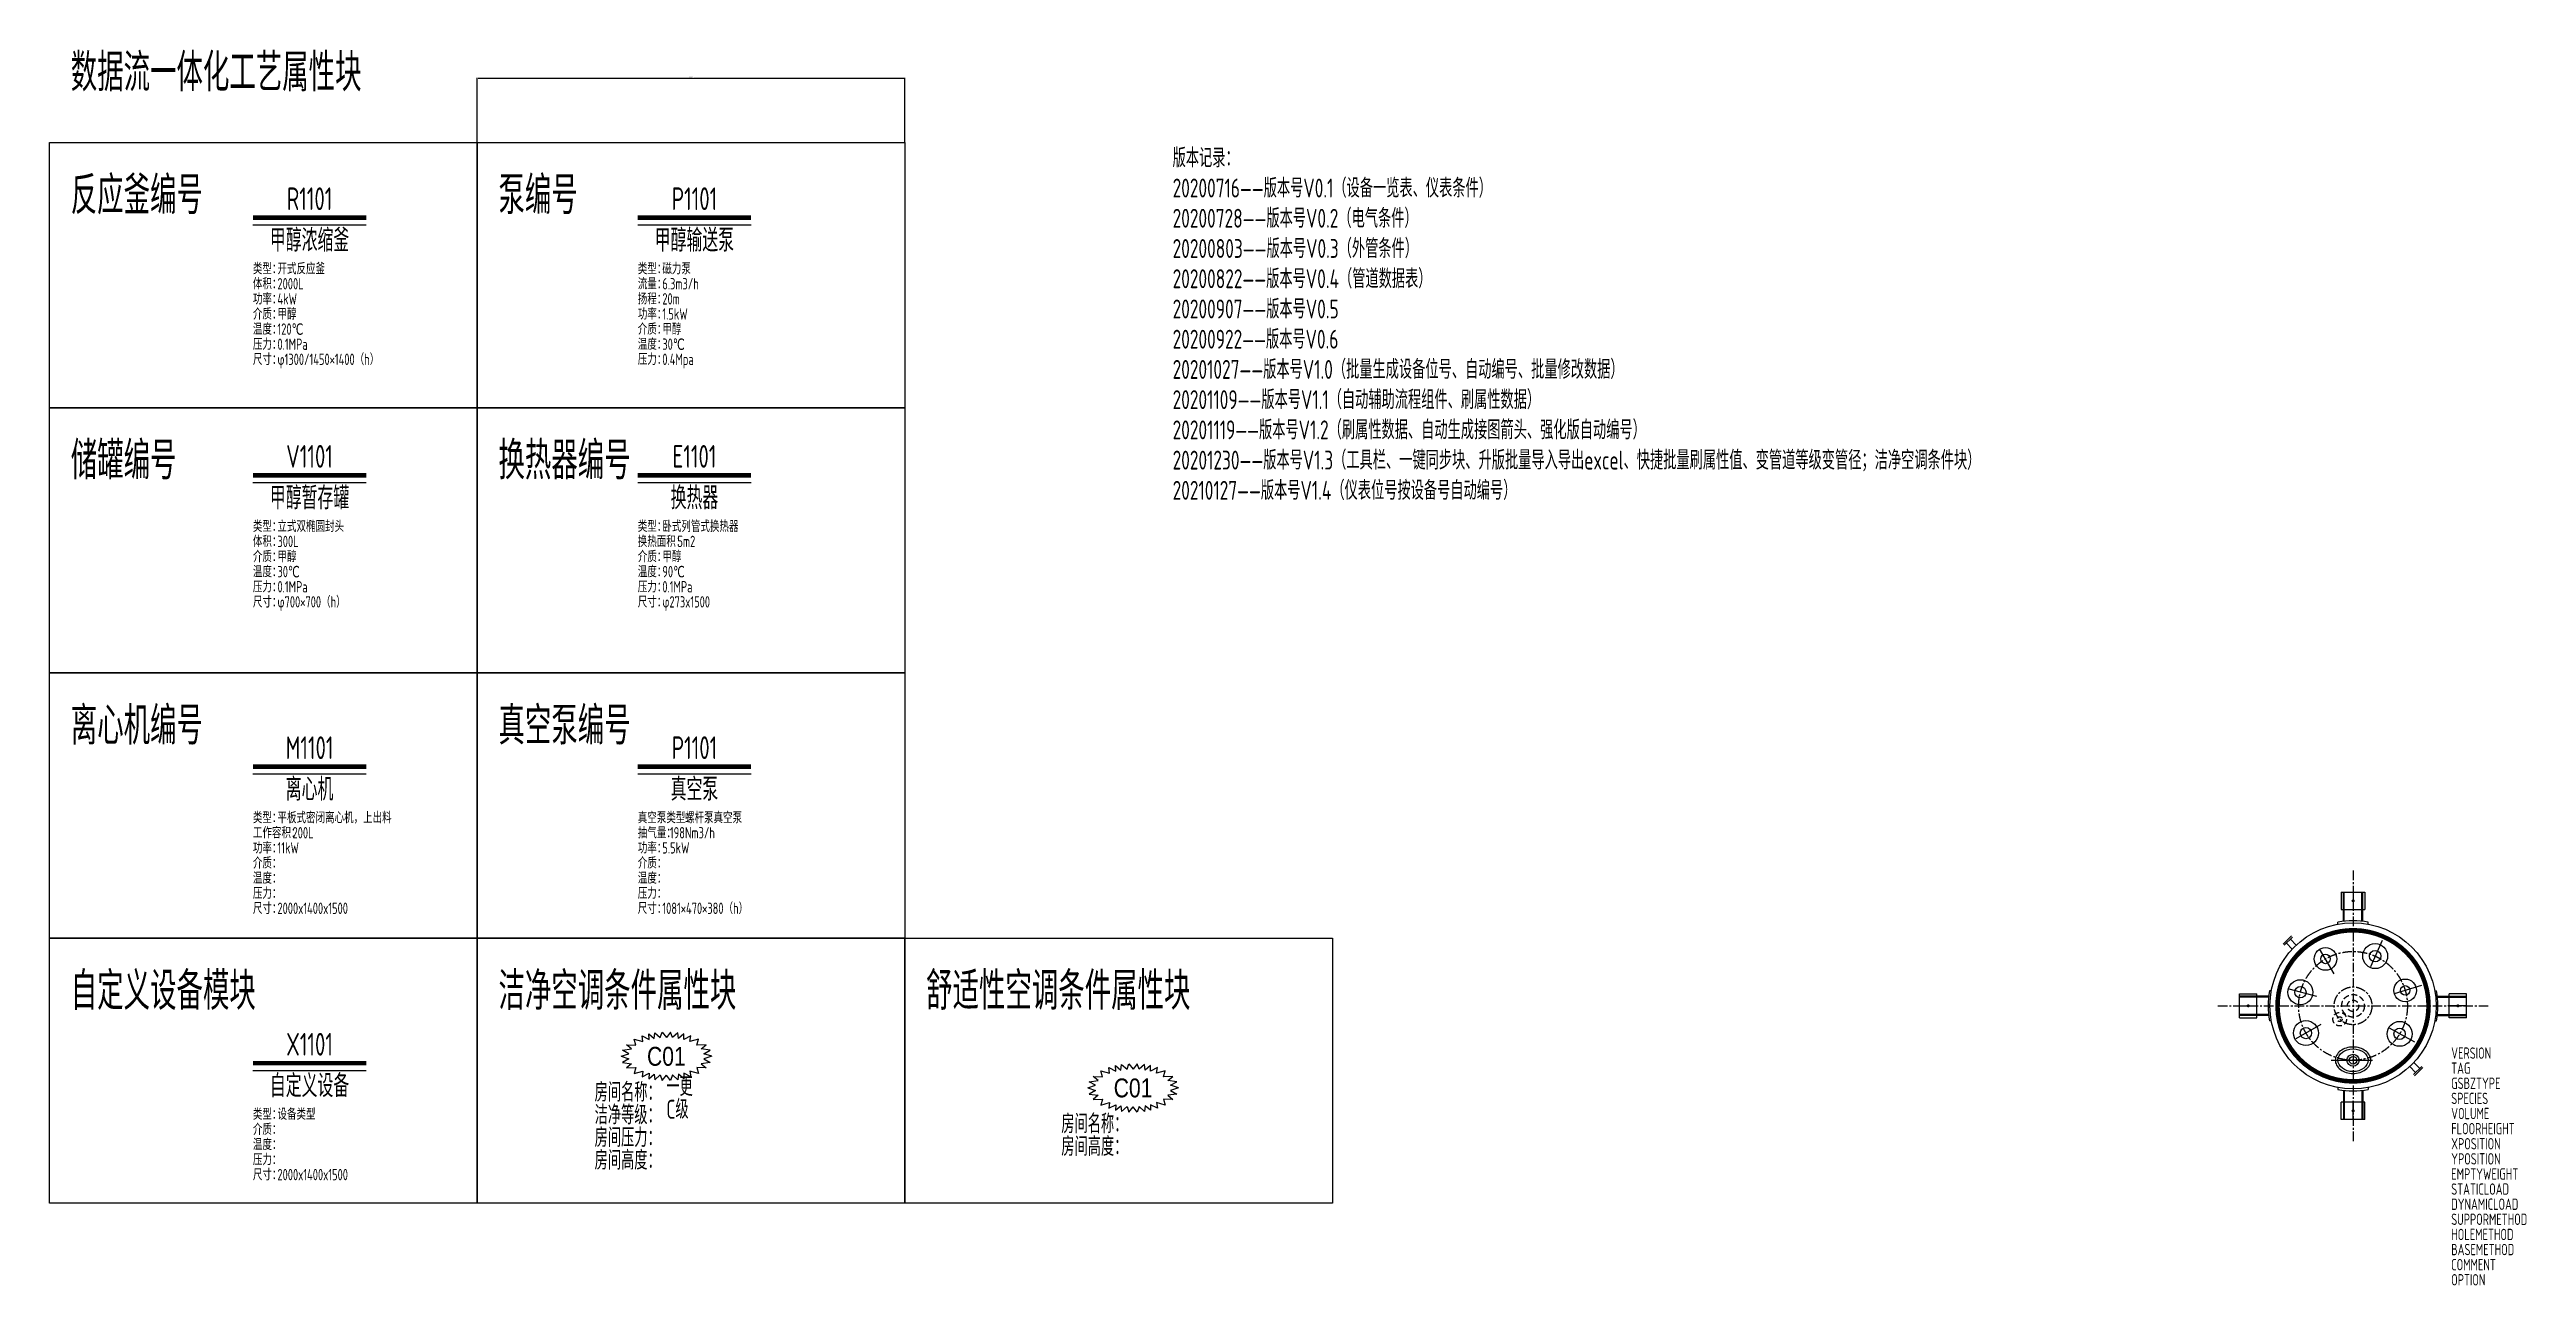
# Model space of a CAD drawing. Header units: millimetres. Extents: x -10878 to 64959, y -43701 to 1476.
# Drawn here: x 122 to 32919, y -14879 to 1476 of the extents above; entities that cross this region are included whole.
import ezdxf
from ezdxf.enums import TextEntityAlignment as Align

# ---------------------------------------------------------------- set-up
doc = ezdxf.new("R2010")
doc.units = ezdxf.units.MM
doc.linetypes.add('CENTERX2', pattern=[101.6, 63.5, -12.7, 12.7, -12.7])
doc.linetypes.add('DASHEDX2', pattern=[38.1, 25.4, -12.7])
doc.layers.add('0DataFlow-BsDimension', color=7, linetype='Continuous', lineweight=18)
for name, color, linetype in [('0DataFlow-GsBzCenterLine', 1, 'CENTERX2'), ('0DataFlow-GsBzCleanAirCondition', 2, 'Continuous'), ('0DataFlow-GsBzCleanAirConditionComment', 252, 'Continuous'), ('0DataFlow-GsBzComfortAirCondition', 2, 'Continuous'), ('0DataFlow-GsBzComfortAirConditionComment', 252, 'Continuous'), ('0DataFlow-GsBzEquipComment', 252, 'Continuous'), ('0DataFlow-GsBzEquipTag', 2, 'Continuous'), ('0DataFlow-GsBzEquipTagComment', 252, 'Continuous'), ('0DataFlow-GsText', 2, 'Continuous')]:
    doc.layers.add(name, color=color, linetype=linetype)
doc.styles.add('DataFlow', font='tssdeng.shx', dxfattribs={"width": 0.7, "bigfont": 'hztxt.shx'})
doc.styles.add('TitleText', font='arial.ttf')
doc.dimstyles.new('DataFlow-BsGCT', dxfattribs={"dimscale": 5, "dimtxt": 3.5, "dimasz": 2.5, "dimexe": 1, "dimexo": 1, "dimgap": 1, "dimtad": 1, "dimdec": 1, "dimdsep": 46, "dimtxsty": 'DataFlow', "dimcen": 0, "dimadec": 1, "dimazin": 2, "dimtfac": 1, "dimtdec": 1, "dimtmove": 0, "dimatfit": 1, "dimfxl": 0, "dimarcsym": 0})

msp = doc.modelspace()

# ---------------------------------------------------------------- texts
at = {"layer": '0DataFlow-GsBzEquipComment', "style": 'DataFlow', "width": 0.7, "flags": 1}
for tag, p in [('VERSION', (31922.38, -11878.58)), ('SPECIES', (31922.38, -12478.58)), ('VOLUME', (31922.38, -12678.58)), ('FLOORHEIGHT', (31922.38, -12878.58)), ('XPOSITION', (31922.38, -13078.58)), ('YPOSITION', (31922.38, -13278.58)), ('EMPTYWEIGHT', (31922.38, -13478.58)), ('STATICLOAD', (31922.38, -13678.58)), ('DYNAMICLOAD', (31922.38, -13878.58)), ('SUPPORMETHOD', (31922.38, -14078.58)), ('HOLEMETHOD', (31922.38, -14278.58)), ('BASEMETHOD', (31922.38, -14478.58)), ('COMMENT', (31922.38, -14678.58)), ('OPTION', (31922.38, -14878.58))]:
    msp.add_attdef(tag, p, '', height=150, dxfattribs=at)
at = {"layer": '0DataFlow-GsBzEquipComment', "style": 'DataFlow', "width": 0.7}
for tag, p in [('TAG', (31922.38, -12078.58)), ('GSBZTYPE', (31922.38, -12278.58))]:
    msp.add_attdef(tag, p, '', height=150, dxfattribs=at)
at = {"layer": '0DataFlow-GsText', "color": 3, "style": 'DataFlow', "width": 0.7}
for s, height, p in [('数据流一体化工艺属性块', 500, (403.49, 923.4)), ('版本记录：', 250, (14992.48, -81.64)), ('20200716——版本号V0.1（设备一览表、仪表条件）', 250, (14992.48, -481.64)), ('20200728——版本号V0.2（电气条件）', 250, (14992.48, -881.64)), ('20200803——版本号V0.3（外管条件）', 250, (14992.48, -1281.64)), ('20200822——版本号V0.4（管道数据表）', 250, (14992.48, -1681.64)), ('20200907——版本号V0.5', 250, (14992.48, -2081.64)), ('20200922——版本号V0.6', 250, (14992.48, -2481.64)), ('20201027——版本号V1.0（批量生成设备位号、自动编号、批量修改数据）', 250, (14992.48, -2881.64)), ('20201109——版本号V1.1（自动辅助流程组件、刷属性数据）', 250, (14992.48, -3281.64)), ('20201119——版本号V1.2（刷属性数据、自动生成接图箭头、强化版自动编号）', 250, (14992.48, -3681.64)), ('20201230——版本号V1.3（工具栏、一键同步块、升版批量导入导出excel、快捷批量刷属性值、变管道等级变管径；洁净空调条件块）', 250, (14992.48, -4081.64)), ('20210127——版本号V1.4（仪表位号按设备号自动编号）', 250, (14992.48, -4481.64))]:
    msp.add_text(s, height=height, dxfattribs=at).set_placement(p)
at = {"layer": '0DataFlow-GsText', "style": 'DataFlow', "width": 0.7}
for s, p in [('反应釜编号', (403.49, -702.26)), ('泵编号', (6066.26, -702.26)), ('储罐编号', (403.49, -4211.93)), ('换热器编号', (6066.26, -4211.93)), ('离心机编号', (403.49, -7721.59)), ('真空泵编号', (6066.26, -7721.59)), ('自定义设备模块', (403.49, -11231.26)), ('洁净空调条件属性块', (6066.26, -11231.26)), ('舒适性空调条件属性块', (11729.03, -11231.26))]:
    msp.add_text(s, height=500, dxfattribs=at).set_placement(p)

# ---------------------------------------------------------------- blocks, each defined once
blk = doc.blocks.new('Reactor')
blk.add_line((750, -100), (-750, -100))
at = {"const_width": 60}
blk.add_lwpolyline([(750, 0), (-750, 0)], dxfattribs=at)
at = {"style": 'DataFlow', "width": 0.7}
for tag, p in [('TAG', (0, 100)), ('NAME', (0, -450))]:
    blk.add_attdef(tag, text='', height=300, dxfattribs=at).set_placement(p, align=Align.CENTER)
at = {"layer": '0DataFlow-GsBzEquipTagComment', "style": 'DataFlow', "width": 0.7}
for s, p in [('类型：', (-750, -750)), ('体积：', (-750, -950)), ('功率：', (-750, -1150)), ('介质：', (-750, -1350)), ('压力：', (-750, -1750)), ('温度：', (-750, -1550)), ('尺寸：', (-750, -1950))]:
    blk.add_text(s, height=150, dxfattribs=at).set_placement(p)
at = {"layer": '0DataFlow-GsBzEquipTagComment', "style": 'DataFlow', "width": 0.7, "flags": 1}
for tag, p in [('VERSION', (0, 500)), ('ANTIEXPLOSIVE', (-425, -2150)), ('MOTORSERIES', (-425, -2350)), ('SPEED', (-425, -2550)), ('MATERIAL', (-425, -2750)), ('WEIGHT', (-425, -2950)), ('TYPE', (-425, -3150)), ('INSULATIONTHICK', (-425, -3350)), ('NUMBER', (-425, -3550)), ('DRAWNUM', (-425, -3750)), ('EXTEMP', (-425, -3950)), ('EXPRESSURE', (-425, -4150))]:
    blk.add_attdef(tag, p, '', height=150, dxfattribs=at)
at = {"layer": '0DataFlow-GsBzEquipTagComment', "style": 'DataFlow', "width": 0.7}
for tag, p in [('SPECIES', (-425, -750)), ('VOLUME', (-425, -950)), ('SUBSTANCE', (-425, -1350)), ('POWER', (-425, -1150)), ('TEMP', (-425, -1550)), ('PRESSURE', (-425, -1750)), ('SIZE', (-425, -1950))]:
    blk.add_attdef(tag, p, '', height=150, dxfattribs=at)
blk = doc.blocks.new('Tank')
blk.add_line((750, -100), (-750, -100))
at = {"const_width": 60}
blk.add_lwpolyline([(750, 0), (-750, 0)], dxfattribs=at)
at = {"style": 'DataFlow', "width": 0.7}
for tag, p in [('TAG', (0, 100)), ('NAME', (0, -450))]:
    blk.add_attdef(tag, text='', height=300, dxfattribs=at).set_placement(p, align=Align.CENTER)
at = {"layer": '0DataFlow-GsBzEquipTagComment', "style": 'DataFlow', "width": 0.7}
for s, p in [('类型：', (-750, -750)), ('体积：', (-750, -950)), ('介质：', (-750, -1150)), ('温度：', (-750, -1350)), ('压力：', (-750, -1550)), ('尺寸：', (-750, -1750))]:
    blk.add_text(s, height=150, dxfattribs=at).set_placement(p)
at = {"layer": '0DataFlow-GsBzEquipTagComment', "style": 'DataFlow', "width": 0.7, "flags": 1}
for tag, p in [('VERSION', (0, 500)), ('POWER', (-425, -1950)), ('ANTIEXPLOSIVE', (-425, -2150)), ('MOTORSERIES', (-425, -2350)), ('WEIGHT', (-425, -2750)), ('MATERIAL', (-425, -2550)), ('TYPE', (-425, -2950)), ('INSULATIONTHICK', (-425, -3150)), ('NUMBER', (-425, -3350)), ('DRAWNUM', (-425, -3550)), ('EXTEMP', (-425, -3750)), ('EXPRESSURE', (-425, -3950))]:
    blk.add_attdef(tag, p, '', height=150, dxfattribs=at)
at = {"layer": '0DataFlow-GsBzEquipTagComment', "style": 'DataFlow', "width": 0.7}
for tag, p in [('SPECIES', (-425, -750)), ('VOLUME', (-425, -950)), ('SUBSTANCE', (-425, -1150)), ('TEMP', (-425, -1350)), ('SIZE', (-425, -1750)), ('PRESSURE', (-425, -1550))]:
    blk.add_attdef(tag, p, '', height=150, dxfattribs=at)
blk = doc.blocks.new('Centrifuge')
blk.add_line((750, -100), (-750, -100))
at = {"const_width": 60}
blk.add_lwpolyline([(750, 0), (-750, 0)], dxfattribs=at)
at = {"style": 'DataFlow', "width": 0.7}
for tag, p in [('TAG', (0, 100)), ('NAME', (0, -450))]:
    blk.add_attdef(tag, text='', height=300, dxfattribs=at).set_placement(p, align=Align.CENTER)
at = {"layer": '0DataFlow-GsBzEquipTagComment', "style": 'DataFlow', "width": 0.7}
for s, p in [('类型：', (-750, -750)), ('功率：', (-750, -1150)), ('工作容积：', (-750, -950)), ('介质：', (-750, -1350)), ('压力：', (-750, -1750)), ('温度：', (-750, -1550)), ('尺寸：', (-750, -1950))]:
    blk.add_text(s, height=150, dxfattribs=at).set_placement(p)
at = {"layer": '0DataFlow-GsBzEquipTagComment', "style": 'DataFlow', "width": 0.7, "flags": 1}
for tag, p in [('VERSION', (0, 500)), ('ANTIEXPLOSIVE', (-425, -2150)), ('MOTORSERIES', (-425, -2350)), ('CAPACITY', (-425, -2550)), ('DIAMETER', (-425, -2750)), ('SPEED', (-425, -2950)), ('FACTOR', (-425, -3150)), ('MATERIAL', (-425, -3350)), ('WEIGHT', (-425, -3550)), ('TYPE', (-425, -3750)), ('NUMBER', (-425, -3950)), ('DRAWNUM', (-425, -4150))]:
    blk.add_attdef(tag, p, '', height=150, dxfattribs=at)
at = {"layer": '0DataFlow-GsBzEquipTagComment', "style": 'DataFlow', "width": 0.7}
for tag, p in [('SPECIES', (-425, -750)), ('VOLUME', (-225, -950)), ('SUBSTANCE', (-425, -1350)), ('POWER', (-425, -1150)), ('TEMP', (-425, -1550)), ('PRESSURE', (-425, -1750)), ('SIZE', (-425, -1950))]:
    blk.add_attdef(tag, p, '', height=150, dxfattribs=at)
blk = doc.blocks.new('CustomEquip')
blk.add_line((750, -100), (-750, -100))
at = {"const_width": 60}
blk.add_lwpolyline([(750, 0), (-750, 0)], dxfattribs=at)
at = {"style": 'DataFlow', "width": 0.7}
for tag, p in [('TAG', (0, 100)), ('NAME', (0, -450))]:
    blk.add_attdef(tag, text='', height=300, dxfattribs=at).set_placement(p, align=Align.CENTER)
at = {"layer": '0DataFlow-GsBzEquipTagComment', "style": 'DataFlow', "width": 0.7}
for s, p in [('类型：', (-750, -750)), ('介质：', (-750, -950)), ('温度：', (-750, -1150)), ('压力：', (-750, -1350)), ('尺寸：', (-750, -1550))]:
    blk.add_text(s, height=150, dxfattribs=at).set_placement(p)
at = {"layer": '0DataFlow-GsBzEquipTagComment', "style": 'DataFlow', "width": 0.7, "flags": 1}
for tag, p in [('VERSION', (0, 500)), ('PARAM3', (-425, -2150)), ('PARAM4', (-425, -2350)), ('ANTIEXPLOSIVE', (-425, -2750)), ('POWER', (-425, -2550)), ('MOTORSERIES', (-425, -2950)), ('WEIGHT', (-425, -3350)), ('MATERIAL', (-425, -3150)), ('TYPE', (-425, -3550)), ('INSULATIONTHICK', (-425, -3750)), ('NUMBER', (-425, -3950)), ('DRAWNUM', (-425, -4150))]:
    blk.add_attdef(tag, p, '', height=150, dxfattribs=at)
at = {"layer": '0DataFlow-GsBzEquipTagComment', "style": 'DataFlow', "width": 0.7}
for tag, p in [('SPECIES', (-425, -750)), ('SUBSTANCE', (-425, -950)), ('TEMP', (-425, -1150)), ('PRESSURE', (-425, -1350)), ('SIZE', (-425, -1550)), ('PARAM1', (-425, -1750)), ('PARAM2', (-425, -1950))]:
    blk.add_attdef(tag, p, '', height=150, dxfattribs=at)
blk = doc.blocks.new('Pump')
blk.add_line((750, -100), (-750, -100))
at = {"const_width": 60}
blk.add_lwpolyline([(750, 0), (-750, 0)], dxfattribs=at)
at = {"style": 'DataFlow', "width": 0.7}
for tag, p in [('TAG', (0, 100)), ('NAME', (0, -450))]:
    blk.add_attdef(tag, text='', height=300, dxfattribs=at).set_placement(p, align=Align.CENTER)
at = {"layer": '0DataFlow-GsBzEquipTagComment', "style": 'DataFlow', "width": 0.7}
for s, p in [('类型：', (-750, -750)), ('流量：', (-750, -950)), ('扬程：', (-750, -1150)), ('功率：', (-750, -1350)), ('介质：', (-750, -1550)), ('温度：', (-750, -1750)), ('压力：', (-750, -1950))]:
    blk.add_text(s, height=150, dxfattribs=at).set_placement(p)
at = {"layer": '0DataFlow-GsBzEquipTagComment', "style": 'DataFlow', "width": 0.7, "flags": 1}
for tag, p in [('VERSION', (0, 500)), ('ANTIEXPLOSIVE', (-425, -2150)), ('MOTORSERIES', (-425, -2350)), ('WEIGHT', (-425, -2750)), ('MATERIAL', (-425, -2550)), ('NUMBER', (-425, -2950)), ('TYPE', (-425, -3150)), ('DRAWNUM', (-425, -3350))]:
    blk.add_attdef(tag, p, '', height=150, dxfattribs=at)
at = {"layer": '0DataFlow-GsBzEquipTagComment', "style": 'DataFlow', "width": 0.7}
for tag, p in [('SPECIES', (-425, -750)), ('FLOW', (-425, -950)), ('HEAD', (-425, -1150)), ('POWER', (-425, -1350)), ('SUBSTANCE', (-425, -1550)), ('TEMP', (-425, -1750)), ('PRESSURE', (-425, -1950))]:
    blk.add_attdef(tag, p, '', height=150, dxfattribs=at)
blk = doc.blocks.new('Heater')
blk.add_line((750, -100), (-750, -100))
at = {"const_width": 60}
blk.add_lwpolyline([(750, 0), (-750, 0)], dxfattribs=at)
at = {"style": 'DataFlow', "width": 0.7}
for tag, p in [('TAG', (0, 100)), ('NAME', (0, -450))]:
    blk.add_attdef(tag, text='', height=300, dxfattribs=at).set_placement(p, align=Align.CENTER)
at = {"layer": '0DataFlow-GsBzEquipTagComment', "style": 'DataFlow', "width": 0.7}
for s, p in [('类型：', (-750, -750)), ('介质：', (-750, -1150)), ('换热面积：', (-750, -950)), ('温度：', (-750, -1350)), ('压力：', (-750, -1550)), ('尺寸：', (-750, -1750))]:
    blk.add_text(s, height=150, dxfattribs=at).set_placement(p)
at = {"layer": '0DataFlow-GsBzEquipTagComment', "style": 'DataFlow', "width": 0.7, "flags": 1}
for tag, p in [('VERSION', (0, 500)), ('ELEMENT', (-425, -1950)), ('WEIGHT', (-425, -2350)), ('MATERIAL', (-425, -2150)), ('TYPE', (-425, -2550)), ('INSULATIONTHICK', (-425, -2750)), ('NUMBER', (-425, -2950)), ('DRAWNUM', (-425, -3150))]:
    blk.add_attdef(tag, p, '', height=150, dxfattribs=at)
at = {"layer": '0DataFlow-GsBzEquipTagComment', "style": 'DataFlow', "width": 0.7}
for tag, p in [('SPECIES', (-425, -750)), ('AREA', (-225, -950)), ('SUBSTANCE', (-425, -1150)), ('TEMP', (-425, -1350)), ('SIZE', (-425, -1750)), ('PRESSURE', (-425, -1550))]:
    blk.add_attdef(tag, p, '', height=150, dxfattribs=at)
blk = doc.blocks.new('Vacuum')
blk.add_line((750, -100), (-750, -100))
at = {"const_width": 60}
blk.add_lwpolyline([(750, 0), (-750, 0)], dxfattribs=at)
at = {"style": 'DataFlow', "width": 0.7}
for tag, p in [('TAG', (0, 100)), ('NAME', (0, -450))]:
    blk.add_attdef(tag, text='', height=300, dxfattribs=at).set_placement(p, align=Align.CENTER)
at = {"layer": '0DataFlow-GsBzEquipTagComment', "style": 'DataFlow', "width": 0.7}
for s, p in [('真空泵类型：', (-750, -750)), ('抽气量：', (-750, -950)), ('功率：', (-750, -1150)), ('介质：', (-750, -1350)), ('压力：', (-750, -1750)), ('温度：', (-750, -1550)), ('尺寸：', (-750, -1950))]:
    blk.add_text(s, height=150, dxfattribs=at).set_placement(p)
at = {"layer": '0DataFlow-GsBzEquipTagComment', "style": 'DataFlow', "width": 0.7, "flags": 1}
for tag, p in [('VERSION', (0, 500)), ('ANTIEXPLOSIVE', (-425, -2150)), ('MOTORSERIES', (-425, -2350)), ('EXPRESSURE', (-425, -2550)), ('MATERIAL', (-425, -2750)), ('WEIGHT', (-425, -2950)), ('TYPE', (-425, -3150)), ('NUMBER', (-425, -3350)), ('DRAWNUM', (-425, -3550))]:
    blk.add_attdef(tag, p, '', height=150, dxfattribs=at)
at = {"layer": '0DataFlow-GsBzEquipTagComment', "style": 'DataFlow', "width": 0.7}
for tag, p in [('SPECIES', (-125, -750)), ('CAPACITY', (-325, -950)), ('SUBSTANCE', (-425, -1350)), ('POWER', (-425, -1150)), ('TEMP', (-425, -1550)), ('PRESSURE', (-425, -1750)), ('SIZE', (-425, -1950))]:
    blk.add_attdef(tag, p, '', height=150, dxfattribs=at)
blk = doc.blocks.new('*D81')
at = {"layer": '0DataFlow-BsDimension', "color": 0, "lineweight": -2, "transparency": 16777216}
for p, q in [((5785, 252), (5785, 1101)), ((5798, 1096), (11435, 1096)), ((11448, 252), (11448, 1101))]:
    blk.add_line(p, q, dxfattribs=at)
at = {"layer": '0DataFlow-BsDimension', "color": 0, "transparency": 16777216}
for points in [[(5798, 1098), (5798, 1094), (5785, 1096)], [(11435, 1098), (11435, 1094), (11448, 1096)]]:
    blk.add_solid(points, dxfattribs=at)
at = {"layer": 'Defpoints', "color": 0, "transparency": 16777216}
for p in [(11448, 1096), (5785, 247), (11448, 247)]:
    blk.add_point(p, dxfattribs=at)
at = {"layer": '0DataFlow-BsDimension', "color": 0, "transparency": 16777216, "insert": (8617, 1110), "char_height": 17.5, "attachment_point": 5, "style": 'DataFlow', "bg_fill": 3, "box_fill_scale": 1.1, "bg_fill_color": 256, "bg_fill_true_color": 13158600, "bg_fill_transparency": 0}
blk.add_mtext('5662.8', dxfattribs=at)
blk = doc.blocks.new('GsCleanAir')
for points in [[(-600, 0), (-495, 35), (-580, 82), (-460, 98), (-528, 152), (-404, 147), (-425, 226), (-312, 195), (-322, 270), (-230, 222), (-231, 296), (-160, 237), (-151, 310), (-80, 247), (-56, 319), (0, 250), (0, 250), (0, 250)], [(600, 0), (495, 35), (580, 82), (460, 98), (528, 152), (404, 147), (425, 226), (312, 195), (322, 270), (230, 222), (231, 296), (160, 237), (151, 310), (80, 247), (56, 319), (0, 250), (0, 250), (0, 250)], [(-600, 0), (-495, -35), (-580, -82), (-460, -98), (-528, -152), (-404, -147), (-425, -226), (-312, -195), (-322, -270), (-230, -222), (-231, -296), (-160, -237), (-151, -310), (-80, -247), (-56, -319), (0, -250), (0, -250), (0, -250)], [(600, 0), (495, -35), (580, -82), (460, -98), (528, -152), (404, -147), (425, -226), (312, -195), (322, -270), (230, -222), (231, -296), (160, -237), (151, -310), (80, -247), (56, -319), (0, -250), (0, -250), (0, -250)]]:
    blk.add_lwpolyline(points)
at = {"style": 'TitleText', "width": 0.8}
blk.add_attdef('ROOM_NUM', text='', height=250, dxfattribs=at).set_placement((0, 0), align=Align.MIDDLE)
at = {"layer": '0DataFlow-GsBzCleanAirConditionComment', "ltscale": 0.5, "style": 'DataFlow', "width": 0.7}
for s, p in [('房间名称：', (-950, -600)), ('洁净等级：', (-950, -900)), ('房间压力：', (-950, -1200)), ('房间高度：', (-950, -1500))]:
    blk.add_text(s, height=250, dxfattribs=at).set_placement(p)
at = {"layer": '0DataFlow-GsBzCleanAirConditionComment', "style": 'DataFlow', "width": 0.7}
for tag, p, flags in [('VERSION', (0, 400), 3), ('ROOM_AREA', (0, -1700), 1), ('SUMMER_TEMP', (0, -2100), 1), ('ROOM_PERSON_NUM', (0, -1900), 1), ('WINTER_TEMP', (0, -2300), 1), ('TEMP_PRECISION', (0, -2500), 1), ('SUMMER_REHUMIDITY', (0, -2700), 1), ('WINTER_REHUMIDITY', (0, -2900), 1), ('HUMIDITY_PRECISION', (0, -3100), 1), ('OCCUPATION_EXPOSURE_GRADE', (0, -3300), 1), ('ELECTRO_THERMAL_POWER', (0, -3500), 1), ('ELECTRO_THERMAL_IS_EXHAUST', (0, -3700), 1), ('ELECTRO_THERMAL_IS_INSULATION', (0, -3900), 1), ('ELECTRO_MOTOR_POWER', (0, -4100), 1), ('ELECTRO_MOTOR_EFFICIENCY', (0, -4300), 1), ('EQUIP_SURFACE_AREA', (0, -4500), 1), ('EQUIP_SURFACE_TEMP', (0, -4700), 1), ('WATER_SURFACE_AREA', (0, -4900), 1), ('WATER_SURFACE_TEMP', (0, -5100), 1), ('IS_EQUIP_EXHAUST', (0, -5300), 1), ('EQUIP_EXHAUST_AIR', (0, -5500), 1), ('IS_DEHUMIDITY', (0, -5700), 1), ('DEHUMIDITY_EXHAUST_EFFICIENCY', (0, -5900), 1), ('DEDUST_AMOUNT', (0, -6100), 1), ('DEDUST_EXHAUST_EFFICIENCY', (0, -6300), 1), ('ACCIDENT_EXHAUST_SUBSTANCE', (0, -6700), 1), ('IS_ACCIDENT_EXHAUST', (0, -6500), 1), ('LAMINAR_PROTECTION', (0, -6900), 1), ('LAMINAR_PROTECTION_AREA', (0, -7100), 1), ('MONITOR_TEMP', (0, -7300), 1), ('MONITOR_REHUMIDITY', (0, -7500), 1), ('MONITOR_DIFFPRESSURE', (0, -7700), 1), ('COMMENT', (0, -7900), 1), ('SYSTEM_NUM', (0, -8100), 1), ('FLOOR_HEIGHT', (0, -8300), 1), ('EXPLOSION_PROOF_STATUS', (0, -8500), 1)]:
    blk.add_attdef(tag, p, '', height=150, dxfattribs=dict(at, flags=flags))
for tag, p in [('ROOM_NAME', (0, -600)), ('ROOM_PRESSURE', (0, -1200)), ('ROOM_HEIGHT', (0, -1500))]:
    blk.add_attdef(tag, text='', height=250, dxfattribs=at).set_placement(p, align=Align.BOTTOM_LEFT)
at = {"layer": '0DataFlow-GsBzCleanAirConditionComment', "style": 'DataFlow', "width": 0.7, "flags": 8}
blk.add_attdef('CLEAN_GRADE', text='', height=250, dxfattribs=at).set_placement((0, -900), align=Align.BOTTOM_LEFT)
blk = doc.blocks.new('GsComfortAir')
for points in [[(-600, 0), (-495, 35), (-580, 82), (-460, 98), (-528, 152), (-404, 147), (-425, 226), (-312, 195), (-322, 270), (-230, 222), (-231, 296), (-160, 237), (-151, 310), (-80, 247), (-56, 319), (0, 250), (0, 250), (0, 250)], [(600, 0), (495, 35), (580, 82), (460, 98), (528, 152), (404, 147), (425, 226), (312, 195), (322, 270), (230, 222), (231, 296), (160, 237), (151, 310), (80, 247), (56, 319), (0, 250), (0, 250), (0, 250)], [(-600, 0), (-495, -35), (-580, -82), (-460, -98), (-528, -152), (-404, -147), (-425, -226), (-312, -195), (-322, -270), (-230, -222), (-231, -296), (-160, -237), (-151, -310), (-80, -247), (-56, -319), (0, -250), (0, -250), (0, -250)], [(600, 0), (495, -35), (580, -82), (460, -98), (528, -152), (404, -147), (425, -226), (312, -195), (322, -270), (230, -222), (231, -296), (160, -237), (151, -310), (80, -247), (56, -319), (0, -250), (0, -250), (0, -250)]]:
    blk.add_lwpolyline(points)
at = {"style": 'TitleText', "width": 0.8}
blk.add_attdef('ROOM_NUM', text='', height=250, dxfattribs=at).set_placement((0, 0), align=Align.MIDDLE)
at = {"layer": '0DataFlow-GsBzComfortAirConditionComment', "ltscale": 0.5, "style": 'DataFlow', "width": 0.7}
for s, p in [('房间名称：', (-950, -600)), ('房间高度：', (-950, -900))]:
    blk.add_text(s, height=250, dxfattribs=at).set_placement(p)
at = {"layer": '0DataFlow-GsBzComfortAirConditionComment', "style": 'DataFlow', "width": 0.7}
for tag, p, flags in [('VERSION', (0, 400), 3), ('ROOM_AREA', (0, -1100), 1), ('ANTIEXPLOSIVE_GRADE', (0, -1300), 1), ('WORK_SHIFT', (0, -1700), 1), ('PRODUCE_GRADE', (0, -1500), 1), ('WORK_PERSON_NUM', (0, -1900), 1), ('SUMMER_TEMP', (0, -2100), 1), ('WINTER_TEMP', (0, -2300), 1), ('SUMMER_REHUMIDITY', (0, -2500), 1), ('WINTER_REHUMIDITY', (0, -2700), 1), ('EQUIP_SURFACE_AREA', (0, -2900), 1), ('EQUIP_SURFACE_TEMP', (0, -3100), 1), ('EQUIP_HEAT', (0, -3300), 1), ('SUBSTANCE_NAME', (0, -3700), 1), ('EQUIP_POWER', (0, -3500), 1), ('SUBSTANCE_RATE', (0, -3900), 1), ('ACCIDENT_EXHAUST_TAG', (0, -4300), 1), ('EMIT_HUMIDITY_RATE', (0, -4100), 1), ('PRESSURE_REQUIREMENT', (0, -4500), 1), ('COMMENT', (0, -4700), 1)]:
    blk.add_attdef(tag, p, '', height=150, dxfattribs=dict(at, flags=flags))
for tag, p in [('ROOM_NAME', (0, -600)), ('ROOM_HEIGHT', (0, -900))]:
    blk.add_attdef(tag, text='', height=250, dxfattribs=at).set_placement(p, align=Align.BOTTOM_LEFT)

# ---------------------------------------------------------------- linework, layer by layer
for p, q in [((30464.88, -9674.58), (30779.88, -9674.58)), ((30464.88, -9674.58), (30464.88, -9904.58)), ((30494.88, -10061.83), (30494.88, -9674.58)), ((30506.88, -10060.53), (30506.88, -9674.58)), ((30640.59, -9789.58), (30604.51, -9789.58)), ((30622.38, -9674.58), (30622.38, -9922.95)), ((30737.88, -10060.53), (30737.88, -9674.58)), ((30749.88, -10061.83), (30749.88, -9674.58)), ((30779.88, -9674.58), (30779.88, -9904.58)), ((30422.38, -10096.91), (30422.38, -10072.51)), ((30464.88, -9904.58), (30494.88, -9904.58)), ((30494.88, -9954.58), (30506.88, -9954.58)), ((30506.88, -9904.58), (30737.88, -9904.58)), ((30737.88, -9954.58), (30749.88, -9954.58)), ((30749.88, -9904.58), (30779.88, -9904.58)), ((30822.38, -10096.91), (30822.38, -10072.51)), ((29697.78, -10362.99), (29806.8, -10253.97)), ((29712.27, -10377.49), (29821.3, -10268.47)), ((29817.7, -10427.63), (29739.92, -10349.85)), ((29871.44, -10373.89), (29793.66, -10296.11)), ((29118.38, -11021.08), (29348.38, -11021.08)), ((29118.38, -11336.08), (29118.38, -11021.08)), ((29505.64, -11051.08), (29118.38, -11051.08)), ((29504.33, -11063.08), (29118.38, -11063.08)), ((29348.38, -11051.08), (29348.38, -11021.08)), ((29348.38, -11294.08), (29348.38, -11063.08)), ((29398.38, -11063.08), (29398.38, -11051.08)), ((29540.72, -10978.58), (29516.32, -10978.58)), ((31704.05, -10978.58), (31728.45, -10978.58)), ((31739.13, -11051.08), (32126.38, -11051.08)), ((31740.43, -11063.08), (32126.38, -11063.08)), ((31846.38, -11063.08), (31846.38, -11051.08)), ((31896.38, -11051.08), (31896.38, -11021.08)), ((32126.38, -11021.08), (31896.38, -11021.08)), ((31896.38, -11294.08), (31896.38, -11063.08)), ((32126.38, -11336.08), (32126.38, -11021.08)), ((29118.38, -11178.58), (29366.76, -11178.58)), ((29504.33, -11294.08), (29118.38, -11294.08)), ((29505.64, -11306.08), (29118.38, -11306.08)), ((29118.38, -11336.08), (29348.38, -11336.08)), ((29233.38, -11160.37), (29233.38, -11196.45)), ((29348.38, -11336.08), (29348.38, -11306.08)), ((29398.38, -11306.08), (29398.38, -11294.08)), ((29540.72, -11378.58), (29516.32, -11378.58)), ((31704.05, -11378.58), (31728.45, -11378.58)), ((31739.13, -11306.08), (32126.38, -11306.08)), ((31740.43, -11294.08), (32126.38, -11294.08)), ((31846.38, -11306.08), (31846.38, -11294.08)), ((32126.38, -11178.58), (31878.01, -11178.58)), ((31896.38, -11336.08), (31896.38, -11306.08)), ((32126.38, -11336.08), (31896.38, -11336.08)), ((32011.38, -11160.37), (32011.38, -11196.45)), ((31373.33, -11983.27), (31451.11, -12061.05)), ((31532.5, -11979.66), (31423.47, -12088.69)), ((31427.07, -11929.52), (31504.85, -12007.31)), ((31546.99, -11994.16), (31437.97, -12103.19)), ((30422.38, -12260.24), (30422.38, -12284.64)), ((30494.88, -12452.58), (30464.88, -12452.58)), ((30464.88, -12682.58), (30464.88, -12452.58)), ((30494.88, -12295.32), (30494.88, -12682.58)), ((30506.88, -12402.58), (30494.88, -12402.58)), ((30506.88, -12296.63), (30506.88, -12682.58)), ((30737.88, -12452.58), (30506.88, -12452.58)), ((30622.38, -12682.58), (30622.38, -12434.2)), ((30737.88, -12296.63), (30737.88, -12682.58)), ((30749.88, -12402.58), (30737.88, -12402.58)), ((30749.88, -12295.32), (30749.88, -12682.58)), ((30779.88, -12452.58), (30749.88, -12452.58)), ((30779.88, -12682.58), (30779.88, -12452.58)), ((30822.38, -12260.24), (30822.38, -12284.64)), ((30779.88, -12682.58), (30464.88, -12682.58)), ((30604.18, -12567.58), (30640.26, -12567.58))]:
    msp.add_line(p, q)
at = {"linetype": 'CENTERX2', "ltscale": 6}
for p, q in [((30372.03, -10753.57), (30141.88, -10362.84)), ((31007.46, -10313.69), (30823.01, -10727.96)), ((30144.83, -11055.07), (29705.8, -10941.53)), ((31530.13, -10909.69), (31095.34, -11038.48)), ((30195.21, -11425.21), (29802.49, -11651.95)), ((31438.77, -11657.65), (31040.25, -11441.28))]:
    msp.add_line(p, q, dxfattribs=at)
at = {"lineweight": -3, "ltscale": 5}
msp.add_line((30330.68, -11898.58), (30878.4, -11898.58), dxfattribs=at)
at = {"const_width": 60}
msp.add_lwpolyline([(29915.28, -11885.68, 1), (31329.49, -10471.47, 1)], format="xyb", close=True, dxfattribs=at)
for centre, radius in [((30622.38, -9789.58), 12), ((30622.38, -11178.58), 1100), ((30256.96, -10558.2), 150), ((30915.23, -10520.82), 165), ((30915.23, -10520.82), 75), ((30256.96, -10558.2), 62.5), ((29925.32, -10998.3), 165), ((29925.32, -10998.3), 75), ((31312.73, -10974.09), 150), ((31312.73, -10974.09), 62.5), ((29233.38, -11178.58), 12), ((29998.85, -11538.58), 165), ((29998.85, -11538.58), 75), ((31239.51, -11549.47), 165), ((31239.51, -11549.47), 75), ((32011.38, -11178.58), 12), ((30622.38, -11898.58), 80), ((30622.38, -11898.58), 50), ((30622.38, -12567.58), 12)]:
    msp.add_circle(centre, radius)
at = {"linetype": 'DASHEDX2', "ltscale": 3}
for centre, radius in [((30622.38, -11178.58), 150), ((30622.38, -11178.58), 75), ((30445.61, -11355.35), 90), ((30445.61, -11355.35), 32.5)]:
    msp.add_circle(centre, radius, dxfattribs=at)
for start, end in [(79.750443, 100.249557), (169.750443, 190.249557), (349.750443, 10.249557), (259.750443, 280.249557)]:
    msp.add_arc((30622.38, -11178.58), 1124, start, end)
at = {"lineweight": -3, "ltscale": 5}
for centre, radius, start, end in [((30568.9, -11926.15), 188.67, 126.67435, 150.915891), ((30601.25, -11969.6), 242.84, 107.14274, 126.67435), ((30622.38, -12038.11), 314.53, 90, 107.14274), ((30622.38, -12038.11), 314.53, 72.85726, 90), ((30643.52, -11969.6), 242.84, 53.32565, 72.85726), ((30675.87, -11926.15), 188.67, 29.084109, 53.32565), ((30519.32, -11898.58), 131.94, 150.915891, 180), ((30519.32, -11898.58), 131.94, 180, 209.084109), ((30568.9, -11871), 188.67, 209.084109, 233.32565), ((30601.25, -11827.56), 242.84, 233.32565, 252.85726), ((30622.38, -11759.05), 314.53, 252.85726, 270), ((30622.38, -11759.05), 314.53, 270, 287.14274), ((30643.52, -11827.56), 242.84, 287.14274, 306.67435), ((30675.87, -11871), 188.67, 306.67435, 330.915891), ((30725.45, -11898.58), 131.94, 0, 29.084109), ((30725.45, -11898.58), 131.94, 330.915891, 0)]:
    msp.add_arc(centre, radius, start, end, dxfattribs=at)
msp.add_ellipse((30622.38, -11898.58), major_axis=(-200, 0), ratio=0.75)
at = {"layer": '0DataFlow-GsBzCenterLine', "linetype": 'CENTERX2', "ltscale": 2}
for p, q in [((30622.38, -9388.58), (30622.38, -12968.58)), ((28832.38, -11178.58), (32412.38, -11178.58))]:
    msp.add_line(p, q, dxfattribs=at)
for radius in [720, 250]:
    msp.add_circle((30622.38, -11178.58), radius, dxfattribs=at)
at = {"layer": '0DataFlow-GsText', "ltscale": 0.1}
for points in [[(122.38, 246.65), (5785.16, 246.65), (5785.16, -3263.02), (122.38, -3263.02)], [(5785.16, 246.65), (11447.93, 246.65), (11447.93, -3263.02), (5785.16, -3263.02)], [(122.38, -3263.02), (5785.16, -3263.02), (5785.16, -6772.68), (122.38, -6772.68)], [(5785.16, -3263.02), (11447.93, -3263.02), (11447.93, -6772.68), (5785.16, -6772.68)], [(122.38, -6772.68), (5785.16, -6772.68), (5785.16, -10282.35), (122.38, -10282.35)], [(5785.16, -6772.68), (11447.93, -6772.68), (11447.93, -10282.35), (5785.16, -10282.35)], [(122.38, -10282.35), (5785.16, -10282.35), (5785.16, -13792.01), (122.38, -13792.01)], [(5785.16, -10282.35), (11447.93, -10282.35), (11447.93, -13792.01), (5785.16, -13792.01)], [(11447.93, -10282.35), (17110.7, -10282.35), (17110.7, -13792.01), (11447.93, -13792.01)]]:
    msp.add_lwpolyline(points, close=True, dxfattribs=at)

# ---------------------------------------------------------------- block references
at = {"layer": '0DataFlow-GsBzCleanAirCondition'}
msp.add_blockref('GsCleanAir', (8289.72, -11846.75), dxfattribs=at).add_auto_attribs({'ROOM_NUM': 'C01', 'ROOM_NAME': '一更', 'CLEAN_GRADE': 'C级'})
at = {"layer": '0DataFlow-GsBzComfortAirCondition'}
msp.add_blockref('GsComfortAir', (14468.85, -12264.9), dxfattribs=at).add_auto_attribs({'ROOM_NUM': 'C01'})
at = {"layer": '0DataFlow-GsBzEquipTag'}
for name, p, values in [('Reactor', (3565.16, -747.88), {'TAG': 'R1101', 'NAME': '甲醇浓缩釜', 'SPECIES': '开式反应釜', 'VOLUME': '2000L', 'SUBSTANCE': '甲醇', 'TEMP': '120℃', 'PRESSURE': '0.1MPa', 'POWER': '4kW', 'SIZE': 'φ1300/1450×1400（h）'}), ('Pump', (8661.26, -747.88), {'TAG': 'P1101', 'NAME': '甲醇输送泵', 'SPECIES': '磁力泵', 'SUBSTANCE': '甲醇', 'TEMP': '30℃', 'PRESSURE': '0.4Mpa', 'FLOW': '6.3m3/h', 'HEAD': '20m', 'POWER': '1.5kW'}), ('Tank', (3565.16, -4157.54), {'TAG': 'V1101', 'NAME': '甲醇暂存罐', 'SPECIES': '立式双椭圆封头', 'VOLUME': '300L', 'SUBSTANCE': '甲醇', 'TEMP': '30℃', 'PRESSURE': '0.1MPa', 'SIZE': 'φ700×700（h）'}), ('Heater', (8661.26, -4157.54), {'TAG': 'E1101', 'NAME': '换热器', 'SPECIES': '卧式列管式换热器', 'SUBSTANCE': '甲醇', 'TEMP': '90℃', 'PRESSURE': '0.1MPa', 'AREA': '5m2', 'SIZE': 'φ273x1500'}), ('Centrifuge', (3565.16, -8012.84), {'TAG': 'M1101', 'NAME': '离心机', 'SPECIES': '平板式密闭离心机，上出料', 'VOLUME': '200L', 'SIZE': '2000x1400x1500', 'POWER': '11kW'}), ('Vacuum', (8661.26, -8012.84), {'TAG': 'P1101', 'NAME': '真空泵', 'SPECIES': '螺杆泵真空泵', 'CAPACITY': '198Nm3/h', 'SIZE': '1081×470×380（h）', 'POWER': '5.5kW'}), ('CustomEquip', (3565.16, -11937.14), {'TAG': 'X1101', 'NAME': '自定义设备', 'SPECIES': '设备类型', 'SIZE': '2000x1400x1500'})]:
    msp.add_blockref(name, p, dxfattribs=at).add_auto_attribs(values)

msp.set_redraw_order([(e.dxf.handle, doc.entitydb.next_handle()) for e in msp.query("TEXT MTEXT ATTDEF DIMENSION ARC_DIMENSION")])  # texts and dimensions are drawn at this point

# ---------------------------------------------------------------- next in the draw order: dimensions: what is measured, and where the dimension line sits
at = {"layer": '0DataFlow-BsDimension'}
dim = msp.add_linear_dim(base=(11447.93, 1096.14), p1=(5785.16, 246.65), p2=(11447.93, 246.65), dimstyle='DataFlow-BsGCT', dxfattribs=at)
dim.commit()
dim.dimension.update_dxf_attribs({"geometry": '*D81', "text_midpoint": (8616.54, 1109.89)})

doc.saveas('drawing.dxf')
